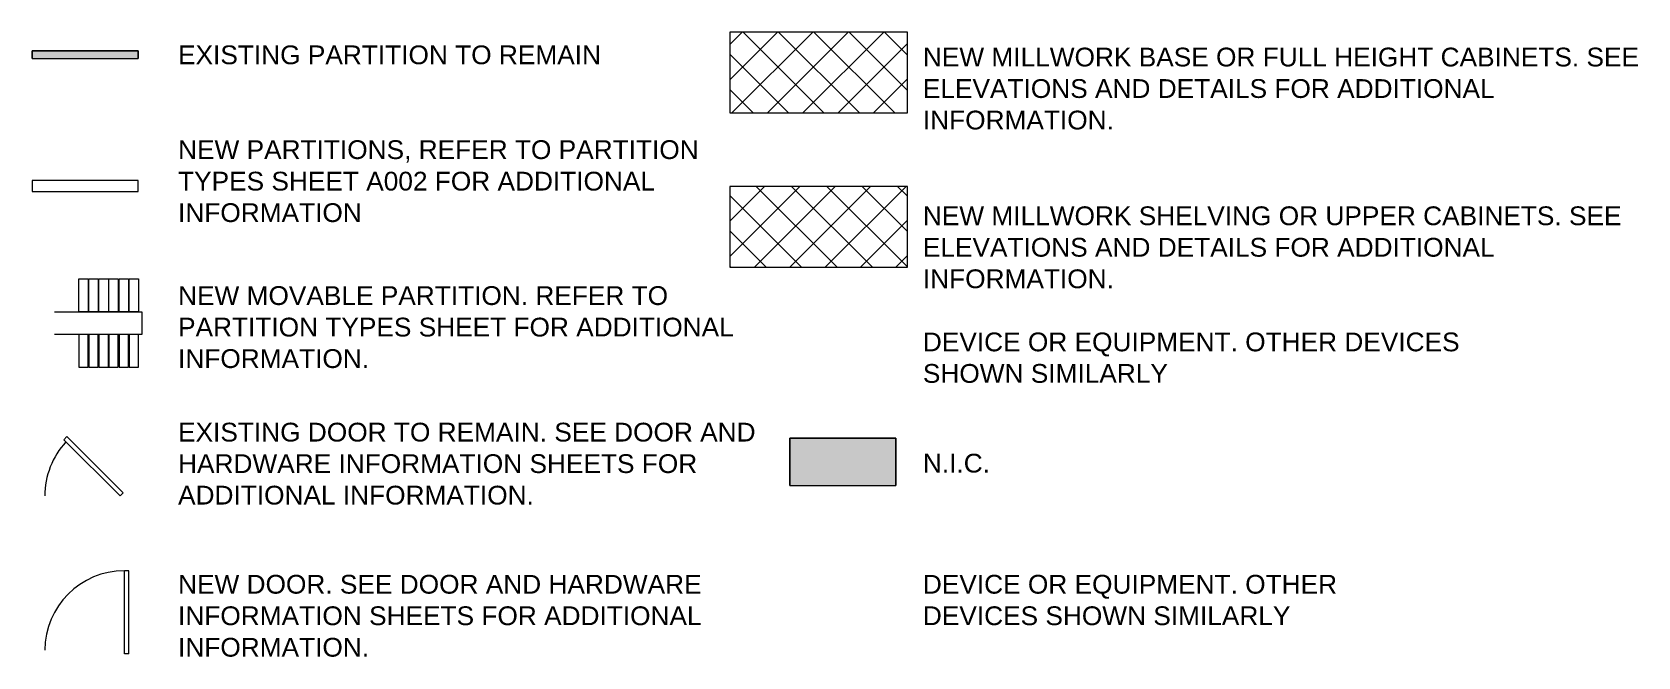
# Model space of a CAD drawing. Header units: inches. Extents: x 920 to 3181, y -644 to 1788.
# Drawn here: x 920 to 1648, y -644 to -361 of the extents above; entities that cross this region are included whole.
import ezdxf

# ---------------------------------------------------------------- set-up
doc = ezdxf.new("R2010")
doc.units = ezdxf.units.IN
doc.header["$MEASUREMENT"] = 0
for name, color, linetype, lineweight in [('A-DETL', 90, 'Continuous', 9), ('A-DETL-GENF', 92, 'Continuous', 9), ('A-DETL-THIN', 151, 'Continuous', 9), ('A-WALL', 113, 'Continuous', 13), ('G-ANNO-TEXT', 231, 'Continuous', 9)]:
    doc.layers.add(name, color=color, linetype=linetype, lineweight=lineweight)
doc.styles.add('Swis721 Lt BT', font='swissl.ttf', dxfattribs={"height": 8.514638})
pattern_1 = [(45, (0, 0), (-8.01223, 8.01223), []), (135, (0, 0), (-8.01223, -8.01223), [])]

msp = doc.modelspace()

# ---------------------------------------------------------------- texts
at = {"layer": 'G-ANNO-TEXT', "color": 7, "attachment_point": 1, "line_spacing_factor": 1.00667, "style": 'Swis721 Lt BT'}
for s, insert, char_height, width in [('EXISTING PARTITION TO REMAIN', (986.09, -366.8), 8.5146, 211.032), ('NEW MILLWORK BASE OR FULL HEIGHT CABINETS. SEE\\PELEVATIONS AND DETAILS FOR ADDITIONAL\\PINFORMATION.', (1323.58, -367.8), 8.5146, 362.448), ('NEW PARTITIONS, REFER TO PARTITION\\PTYPES SHEET A002 FOR ADDITIONAL\\PINFORMATION', (986.09, -409.8), 8.5146, 258.984), ('NEW MILLWORK SHELVING OR UPPER CABINETS. SEE\\PELEVATIONS AND DETAILS FOR ADDITIONAL\\PINFORMATION.', (1323.58, -439.8), 8.5146, 352.296), ('NEW MOVABLE PARTITION. REFER TO\\PPARTITION TYPES SHEET FOR ADDITIONAL\\PINFORMATION.', (986.09, -476), 8.5146, 277.344), ('DEVICE OR EQUIPMENT. OTHER DEVICES\\PSHOWN SIMILARLY', (1323.58, -497.01), 8.5146, 270.108), ('EXISTING DOOR TO REMAIN. SEE DOOR AND\\PHARDWARE INFORMATION SHEETS FOR\\PADDITIONAL INFORMATION.', (986.09, -537.93), 8.5146, 293.004), ('N.I.C.', (1323.58, -552.01), 8.515, 34.668), ('NEW DOOR. SEE DOOR AND HARDWARE\\PINFORMATION SHEETS FOR ADDITIONAL\\PINFORMATION.', (986.09, -606.93), 8.5146, 266.328), ('DEVICE OR EQUIPMENT. OTHER\\PDEVICES SHOWN SIMILARLY', (1323.58, -606.93), 8.5146, 209.088)]:
    msp.add_mtext(s, dxfattribs=dict(at, insert=insert, char_height=char_height, width=width))

# ---------------------------------------------------------------- blocks, each defined once
blk = doc.blocks.new('Family - ___-1369240-CONSTRUCTION PLAN SYMBOLS')
at = {"layer": 'A-WALL'}
for p, q in [((968.04, -427.98), (920.04, -427.98)), ((920.04, -427.98), (920.04, -432.98)), ((968.04, -432.98), (968.04, -427.98)), ((920.04, -432.98), (968.04, -432.98))]:
    blk.add_line(p, q, dxfattribs=at)

# ---------------------------------------------------------------- hatches: boundary and pattern name
at = {"layer": 'A-DETL-GENF'}
h = msp.add_hatch(dxfattribs=at)
h.set_pattern_fill('FP_1', style=0, pattern_type=2)
h.set_pattern_definition(pattern_1)
h.paths.add_polyline_path([(1316.59, -397.41), (1316.59, -360.73), (1236.12, -360.73), (1236.12, -397.41), (1311.25, -397.41)], flags=0)
for color, points in [(7, [(967.96, -372.69), (967.96, -369.19), (919.96, -369.19), (919.96, -372.69), (920.04, -372.69)]), (9, [(1311.25, -566.4), (1311.25, -544.9), (1263.25, -544.9), (1263.25, -566.4)])]:
    msp.add_hatch(color=color, dxfattribs=at).paths.add_polyline_path(points, flags=0)
h = msp.add_hatch(dxfattribs=at)
h.set_pattern_fill('FP_1', style=0, pattern_type=2)
h.set_pattern_definition(pattern_1)
h.paths.add_polyline_path([(1316.59, -467.41), (1316.59, -430.73), (1236.12, -430.73), (1236.12, -467.41), (1311.25, -467.41)], flags=0)

# ---------------------------------------------------------------- linework, layer by layer
at = {"layer": 'A-DETL', "lineweight": 13}
for p, q in [((941.12, -472.73), (945.37, -472.73)), ((941.12, -487.61), (941.12, -472.73)), ((945.37, -472.73), (945.37, -487.61)), ((945.62, -472.73), (949.87, -472.73)), ((945.62, -487.61), (945.62, -472.73)), ((949.87, -472.73), (949.87, -487.61)), ((950.24, -472.73), (954.51, -472.73)), ((950.24, -487.61), (950.24, -472.73)), ((954.51, -472.73), (954.51, -487.61)), ((954.74, -472.73), (958.99, -472.73)), ((954.74, -487.61), (954.74, -472.73)), ((958.99, -472.73), (958.99, -487.61)), ((959.37, -472.73), (963.62, -472.73)), ((959.37, -487.61), (959.37, -472.73)), ((963.62, -472.73), (963.62, -487.61)), ((963.87, -472.73), (968.12, -472.73)), ((963.87, -487.61), (963.87, -472.73)), ((968.12, -472.73), (968.12, -487.61)), ((945.37, -487.61), (941.12, -487.61)), ((949.87, -487.61), (945.62, -487.61)), ((954.51, -487.61), (950.24, -487.61)), ((958.99, -487.61), (954.74, -487.61)), ((963.62, -487.61), (959.37, -487.61)), ((968.12, -487.61), (963.87, -487.61)), ((941.12, -497.86), (941.12, -512.73)), ((945.37, -497.86), (941.12, -497.86)), ((945.37, -512.73), (945.37, -497.86)), ((945.62, -497.86), (945.62, -512.73)), ((949.87, -497.86), (945.62, -497.86)), ((949.87, -512.73), (949.87, -497.86)), ((950.24, -497.86), (950.24, -512.73)), ((954.51, -497.86), (950.24, -497.86)), ((954.51, -512.73), (954.51, -497.86)), ((954.74, -497.86), (954.74, -512.73)), ((958.99, -497.86), (954.74, -497.86)), ((958.99, -512.73), (958.99, -497.86)), ((959.37, -497.86), (959.37, -512.73)), ((963.62, -497.86), (959.37, -497.86)), ((963.62, -512.73), (963.62, -497.86)), ((963.87, -497.86), (963.87, -512.73)), ((968.12, -497.86), (963.87, -497.86)), ((968.12, -512.73), (968.12, -497.86)), ((941.12, -512.73), (945.37, -512.73)), ((945.62, -512.73), (949.87, -512.73)), ((950.24, -512.73), (954.51, -512.73)), ((954.74, -512.73), (958.99, -512.73)), ((959.37, -512.73), (963.62, -512.73)), ((963.87, -512.73), (968.12, -512.73))]:
    msp.add_line(p, q, dxfattribs=at)
at = {"layer": 'A-DETL'}
for p, q in [((930.12, -487.61), (969.62, -487.61)), ((969.62, -487.61), (969.62, -497.86)), ((969.62, -497.86), (930.12, -497.86))]:
    msp.add_line(p, q, dxfattribs=at)
at = {"layer": 'A-DETL-THIN'}
for p, q in [((1316.59, -360.73), (1236.12, -360.73)), ((1236.12, -360.73), (1236.12, -397.41)), ((1316.59, -397.41), (1316.59, -360.73)), ((967.96, -369.19), (919.96, -369.19)), ((919.96, -369.19), (919.96, -372.69)), ((919.96, -372.69), (919.96, -369.19)), ((919.96, -369.19), (967.96, -369.19)), ((967.96, -372.69), (967.96, -369.19)), ((967.96, -369.19), (967.96, -372.69)), ((919.96, -372.69), (967.96, -372.69)), ((919.96, -372.69), (967.96, -372.69)), ((1236.12, -397.41), (1316.59, -397.41)), ((1316.59, -430.73), (1236.12, -430.73)), ((1236.12, -430.73), (1236.12, -467.41)), ((1316.59, -467.41), (1316.59, -430.73)), ((1236.12, -467.41), (1316.59, -467.41)), ((935.74, -544.24), (934.33, -545.66)), ((959.79, -571.12), (934.33, -545.66)), ((961.2, -569.71), (935.74, -544.24)), ((1311.25, -544.9), (1263.25, -544.9)), ((1263.25, -544.9), (1263.25, -566.4)), ((1263.25, -566.4), (1263.25, -544.9)), ((1263.25, -544.9), (1311.25, -544.9)), ((1311.25, -566.4), (1311.25, -544.9)), ((1311.25, -544.9), (1311.25, -566.4)), ((1263.25, -566.4), (1311.25, -566.4)), ((1263.25, -566.4), (1311.25, -566.4)), ((961.2, -569.71), (959.79, -571.12)), ((961.75, -642.76), (961.75, -605.05)), ((963.75, -605.05), (961.75, -605.05)), ((963.75, -642.76), (963.75, -605.05)), ((963.75, -642.76), (961.75, -642.76))]:
    msp.add_line(p, q, dxfattribs=at)
for centre, start in [((961.79, -571.12), 137.24721), ((961.79, -641.12), 90.06342)]:
    msp.add_arc(centre, 36.07, start, 180, dxfattribs=at)

# ---------------------------------------------------------------- block references
at = {"lineweight": 9}
msp.add_blockref('Family - ___-1369240-CONSTRUCTION PLAN SYMBOLS', (0, 0), dxfattribs=at)

msp.set_redraw_order([(e.dxf.handle, doc.entitydb.next_handle()) for e in msp.query("TEXT MTEXT ATTDEF DIMENSION ARC_DIMENSION")])  # texts and dimensions are drawn at this point

doc.saveas('drawing.dxf')
